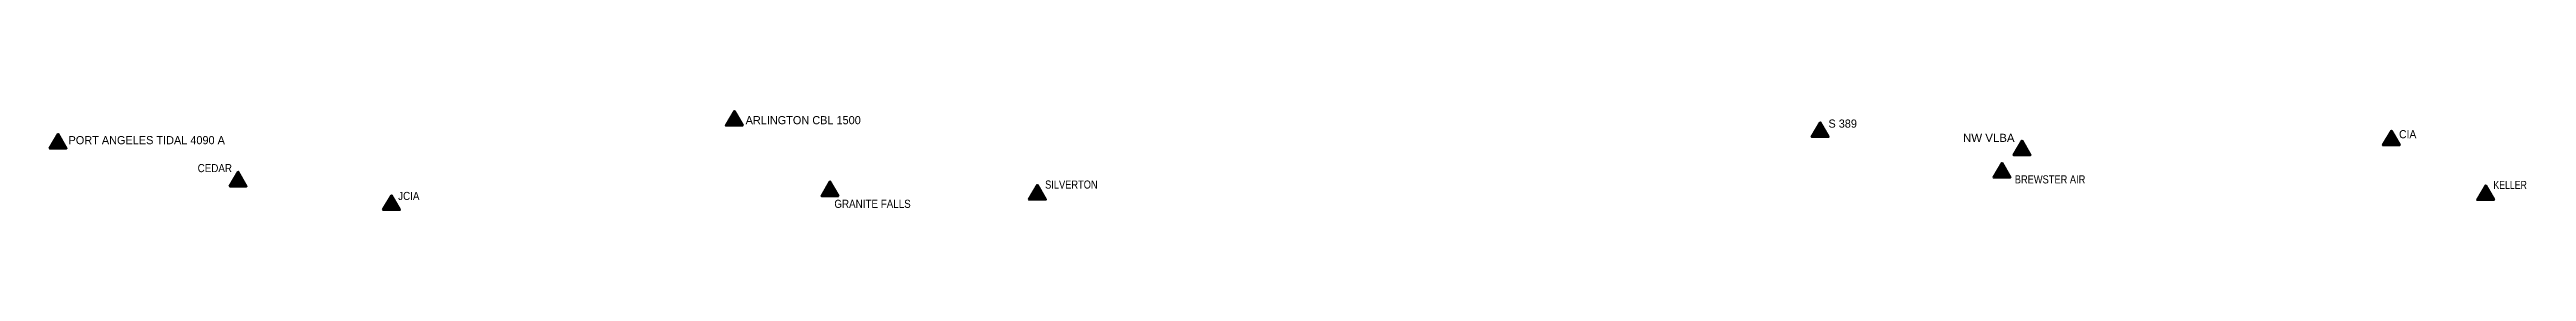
# Model space of a CAD drawing. Header units: feet. Extents: x -1054768 to 1163839, y -940989 to 791041.
# Drawn here: x -607271 to 562252, y 205698 to 252538 of the extents above; entities that cross this region are included whole.
import ezdxf

# ---------------------------------------------------------------- set-up
doc = ezdxf.new("R2010")
doc.units = ezdxf.units.FT
doc.header["$LTSCALE"] = 1500
doc.layers.add('31', color=7, linetype='Continuous')
doc.layers.add('34', color=7, linetype='Continuous', lineweight=35)
doc.layers.add('35', color=7, linetype='Continuous', lineweight=106)

msp = doc.modelspace()

# ---------------------------------------------------------------- texts
at = {"layer": '31'}
for s, p in [('ARLINGTON CBL 1500', (-278594, 246300)), ('S 389', (232668, 244678)), ('PORT ANGELES TIDAL 4090 A', (-598296, 236831))]:
    msp.add_text(s, height=3850, dxfattribs=at).set_placement(p)
for s, width, p in [('NW VLBA', 1.05, (296216, 237919)), ('CIA', 0.95, (502104, 239659)), ('CEDAR', 0.9, (-537341, 223599)), ('JCIA', 0.9, (-442670, 210399)), ('GRANITE FALLS', 0.9, (-236700, 206681)), ('SILVERTON', 0.85, (-137200, 215788)), ('BREWSTER AIR', 0.85, (320651, 218257)), ('KELLER', 0.8, (546646, 215610))]:
    msp.add_text(s, height=3850, dxfattribs=dict(at, width=width)).set_placement(p)

# ---------------------------------------------------------------- hatches: boundary and pattern name
at = {"layer": '34'}
for points in [[(-283914, 252538), (-287999, 245616), (-279948, 245634)], [(228775, 247155), (224690, 240233), (232741, 240251)], [(-603185, 241711), (-607271, 234790), (-599220, 234807)], [(324114, 238569), (320029, 231647), (328080, 231665)], [(498466, 243227), (494380, 236306), (502431, 236323)], [(-518121, 223786), (-522207, 216864), (-514155, 216882)], [(314643, 227952), (310557, 221031), (318608, 221048)], [(-445794, 212619), (-449879, 205698), (-441828, 205715)], [(-238769, 219198), (-242854, 212276), (-234803, 212294)], [(-140806, 217530), (-144891, 210609), (-136840, 210626)], [(543010, 217317), (538924, 210396), (546975, 210413)]]:
    msp.add_hatch(color=256, dxfattribs=at).paths.add_polyline_path(points)

# ---------------------------------------------------------------- linework, layer by layer
for points in [[(-283914, 252538), (-287999, 245616), (-279948, 245634)], [(228775, 247155), (224690, 240233), (232741, 240251)], [(-603185, 241711), (-607271, 234790), (-599220, 234807)], [(324114, 238569), (320029, 231647), (328080, 231665)], [(498466, 243227), (494380, 236306), (502431, 236323)], [(-518121, 223786), (-522207, 216864), (-514155, 216882)], [(314643, 227952), (310557, 221031), (318608, 221048)], [(-445794, 212619), (-449879, 205698), (-441828, 205715)], [(-238769, 219198), (-242854, 212276), (-234803, 212294)], [(-140806, 217530), (-144891, 210609), (-136840, 210626)], [(543010, 217317), (538924, 210396), (546975, 210413)]]:
    msp.add_lwpolyline(points, close=True, dxfattribs=at)
at = {"layer": '35'}
for p, q in [((-284567, 245634), (-286258, 248562)), ((-285638, 249634), (-282258, 249634)), ((-283330, 245634), (-281639, 248563)), ((-603839, 234807), (-605529, 237735)), ((-604910, 238807), (-601529, 238807)), ((-602601, 234807), (-600911, 237736)), ((228122, 240251), (226431, 243179)), ((227051, 244251), (230431, 244251)), ((229359, 240251), (231050, 243179)), ((323461, 231665), (321770, 234593)), ((322389, 235665), (325770, 235665)), ((324698, 231665), (326389, 234593)), ((497812, 236323), (496122, 239251)), ((496741, 240323), (500122, 240323)), ((499050, 236323), (500740, 239252)), ((313989, 221048), (312299, 223976)), ((312918, 225048), (316299, 225048)), ((315227, 221048), (316917, 223977)), ((-518826, 216864), (-520516, 219792)), ((-519897, 220864), (-516516, 220864)), ((-517588, 216864), (-515898, 219793)), ((-239422, 212294), (-241113, 215222)), ((-240494, 216294), (-237113, 216294)), ((-238185, 212294), (-236494, 215222)), ((-141459, 210626), (-143150, 213554)), ((-142531, 214626), (-139150, 214626)), ((-140222, 210626), (-138531, 213555)), ((542356, 210413), (540666, 213341)), ((541285, 214413), (544666, 214413)), ((543594, 210413), (545284, 213342)), ((-446447, 205715), (-448138, 208643)), ((-447518, 209715), (-444138, 209715)), ((-445210, 205715), (-443519, 208644))]:
    msp.add_line(p, q, dxfattribs=at)
for points in [[(-287948, 245634), (-279948, 245634), (-283914, 252538), (-283914, 252538), (-287999, 245616), (-287999, 245616)], [(224741, 240251), (232741, 240251), (228775, 247155), (228775, 247155), (224690, 240233), (224690, 240233)], [(-607220, 234807), (-599220, 234807), (-603185, 241711), (-603185, 241711), (-607271, 234790), (-607271, 234790)], [(320080, 231665), (328080, 231665), (324114, 238569), (324114, 238569), (320029, 231647), (320029, 231647)], [(494431, 236323), (502431, 236323), (498466, 243227), (498466, 243227), (494380, 236306), (494380, 236306)], [(-522207, 216864), (-514207, 216864), (-518172, 223768), (-518172, 223768), (-522258, 216847), (-522258, 216847)], [(310608, 221048), (318608, 221048), (314643, 227952), (314643, 227952), (310557, 221031), (310557, 221031)], [(-449828, 205715), (-441828, 205715), (-445794, 212619), (-445794, 212619), (-449879, 205698), (-449879, 205698)], [(-242803, 212294), (-234803, 212294), (-238769, 219198), (-238769, 219198), (-242854, 212276), (-242854, 212276)], [(-144840, 210626), (-136840, 210626), (-140806, 217530), (-140806, 217530), (-144891, 210609), (-144891, 210609)], [(538975, 210413), (546975, 210413), (543010, 217317), (543010, 217317), (538924, 210396), (538924, 210396)]]:
    msp.add_lwpolyline(points, dxfattribs=at)

msp.set_redraw_order([(e.dxf.handle, doc.entitydb.next_handle()) for e in msp.query("TEXT MTEXT ATTDEF DIMENSION ARC_DIMENSION")])  # texts and dimensions are drawn at this point

doc.saveas('drawing.dxf')
